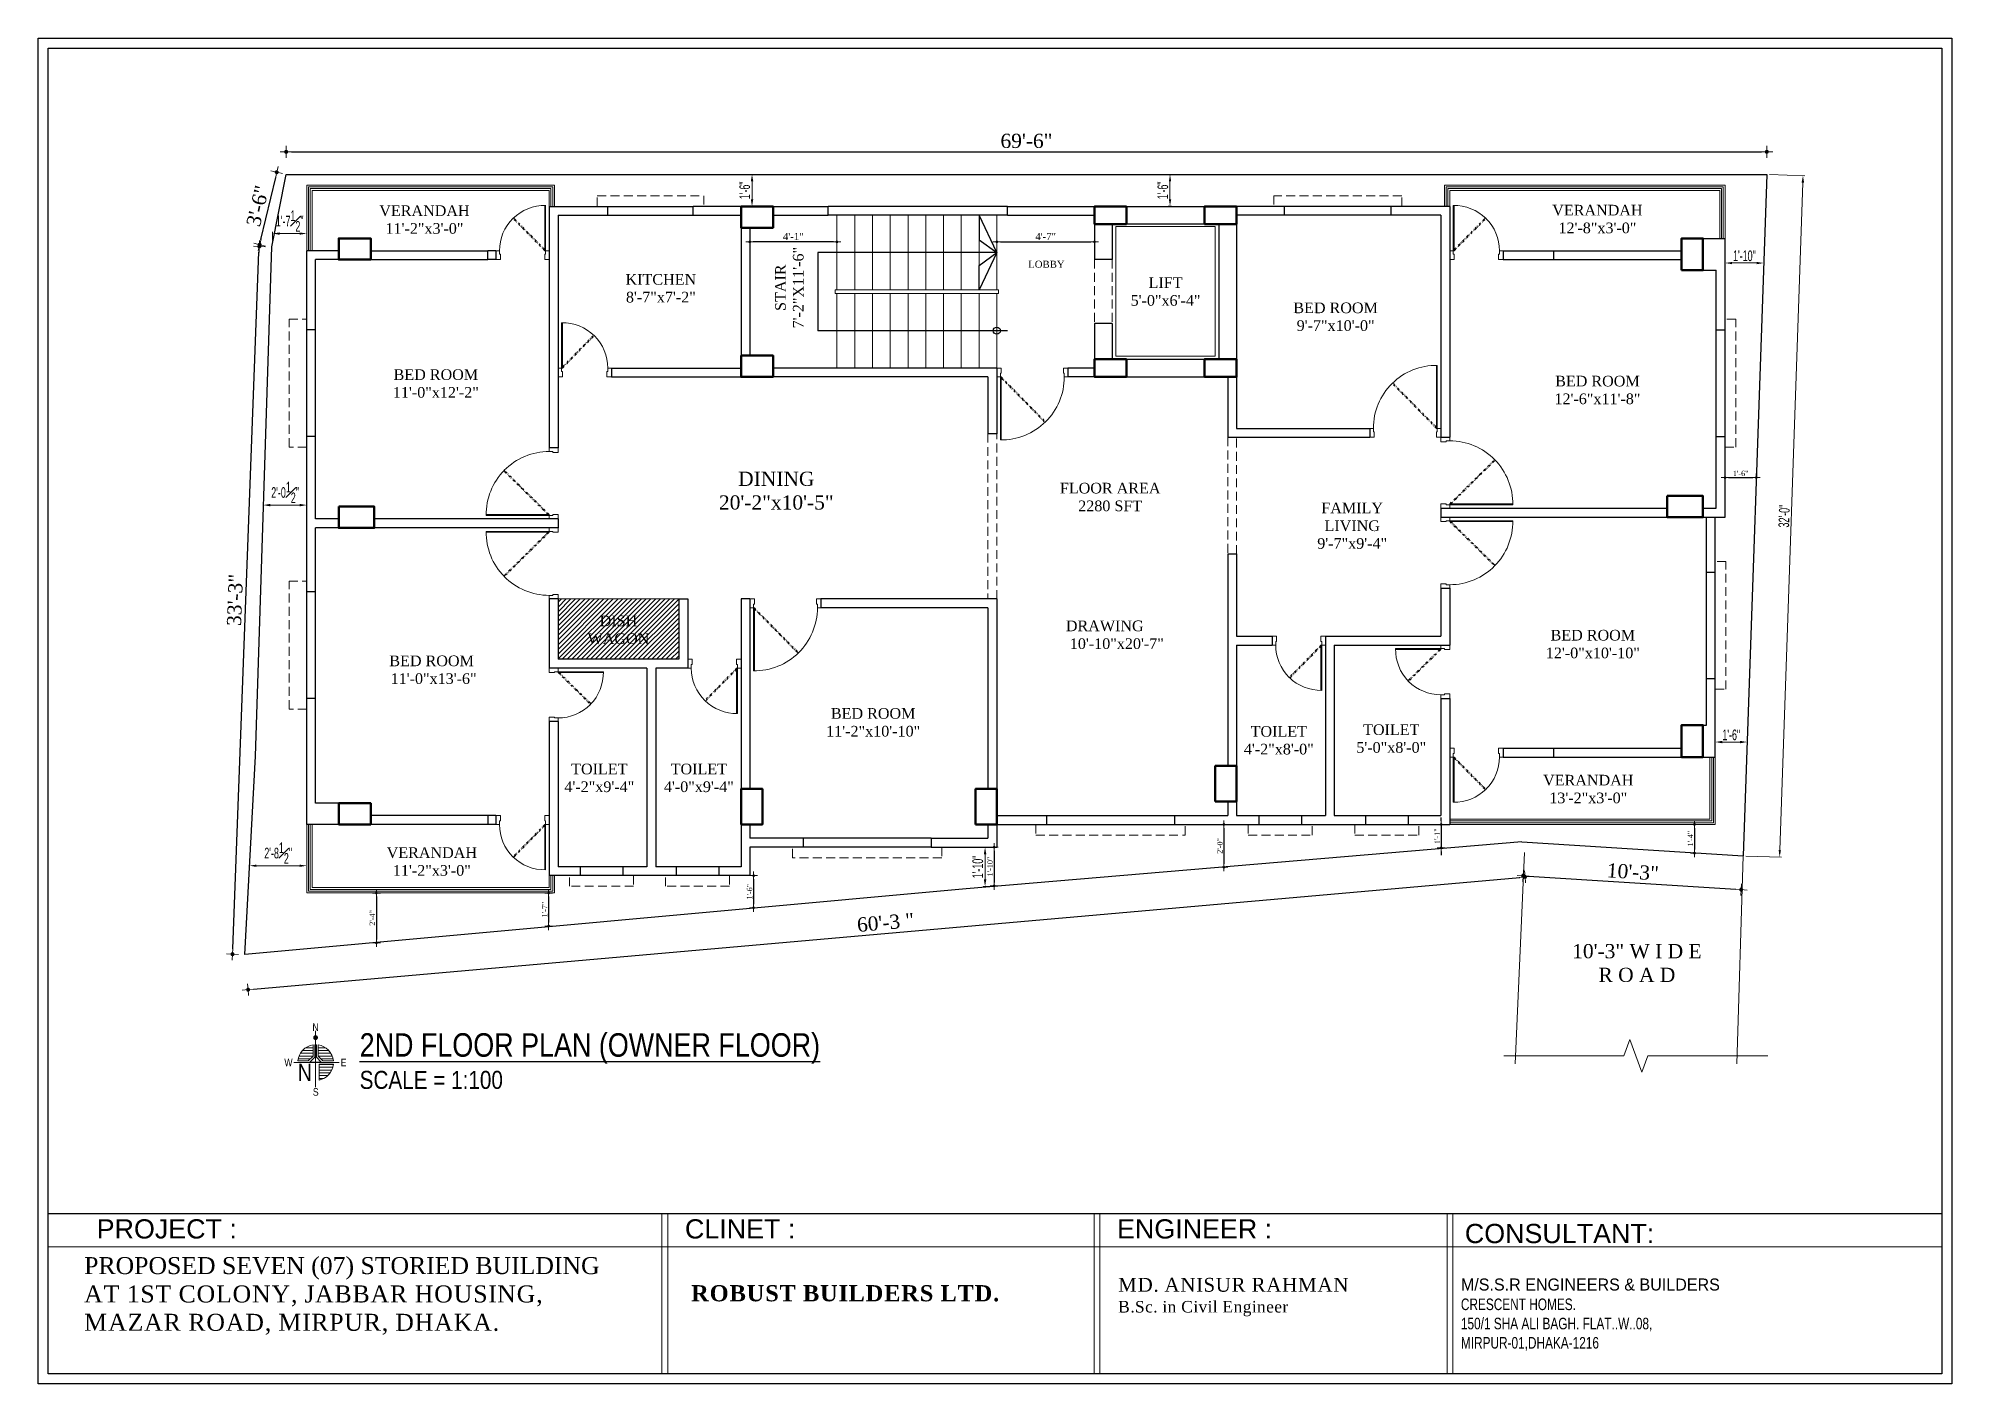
# Model space of a CAD drawing. Extents: x 52891 to 66536, y -48165 to -44533.
# Drawn here: x 56064 to 57141, y -45992 to -45235 of the extents above; entities that cross this region are included whole.
import ezdxf
from ezdxf.enums import TextEntityAlignment as Align

# ---------------------------------------------------------------- set-up
doc = ezdxf.new("R2010")
doc.units = 0
doc.header["$MEASUREMENT"] = 0
doc.header["$PDMODE"] = 3
doc.linetypes.add('DIVIDE2', pattern=[0.625, 0.25, -0.125, 0, -0.125, 0, -0.125])
doc.linetypes.add('HIDDEN2', pattern=[0.1875, 0.125, -0.0625])
doc.layers.get('0').update_dxf_attribs({"lineweight": 13})
doc.layers.get('DEFPOINTS').update_dxf_attribs({"lineweight": 13})
for name, color, linetype, lineweight in [('1-TEXT', 212, 'Continuous', 25), ('COLUMN-1', 1, 'Continuous', 50), ('DIM', 8, 'Continuous', 13), ('dim-8', 250, 'Continuous', 15), ('DOOR', 24, 'Continuous', 13), ('H', 252, 'Continuous', 15), ('hatch', 252, 'Continuous', 13), ('line', 7, 'Continuous', 15), ('NORTH_DER', 7, 'Continuous', 13), ('road', 1, 'Continuous', 18), ('STAIR', 8, 'Continuous', 13), ('TEXT', 7, 'Continuous', 13), ('VER RAIL', 32, 'Continuous', 15), ('VER.', 22, 'Continuous', 13), ('WALL', 7, 'Continuous', 30), ('windor', 4, 'Continuous', 25)]:
    doc.layers.add(name, color=color, linetype=linetype, lineweight=lineweight)
doc.layers.add('Layer1', color=174, linetype='Continuous')
doc.styles.add('Arial', font='arial.ttf')
doc.styles.add('NEW', font='swissck.ttf')
doc.styles.add('RS6', font='times.ttf')
doc.styles.get("Standard").update_dxf_attribs({"font": 'arial.ttf', "width": 0.6, "height": 6})
doc.styles.add('STYLE4', font='swissc.ttf')
doc.dimstyles.new('1-4', dxfattribs={"dimtxt": 6, "dimasz": 4, "dimexe": 1, "dimexo": 1.5, "dimgap": 1, "dimtad": 1, "dimdec": 1, "dimzin": 3, "dimdsep": 46, "dimlunit": 4, "dimtxsty": 'Standard', "dimcen": 0.09, "dimdle": 4, "dimclrd": 252, "dimclre": 252, "dimclrt": 7, "dimadec": 0, "dimazin": 0, "dimtfac": 1, "dimtdec": 1, "dimtofl": 0, "dimtmove": 1, "dimatfit": 3, "dimfxl": 2, "dimfrac": 1, "dimtolj": 1, "dimtzin": 0, "dimlwd": 9, "dimlwe": 9, "dimarcsym": 0})
doc.dimstyles.new('1_4', dxfattribs={"dimtxt": 3, "dimasz": 2, "dimexe": 0.18, "dimexo": 0.0625, "dimgap": 4, "dimtad": 0, "dimdec": 0, "dimzin": 3, "dimdsep": 46, "dimlunit": 4, "dimtxsty": 'RS6', "dimblk": 'D', "dimcen": 3, "dimse1": 1, "dimse2": 1, "dimclrt": 7, "dimadec": 0, "dimazin": 0, "dimtfac": 1, "dimtdec": 0, "dimtix": 1, "dimtmove": 1, "dimatfit": 3, "dimldrblk": 'OPEN30', "dimfxl": 0.18, "dimtvp": 0.75, "dimtolj": 1, "dimtzin": 0, "dimarcsym": 0})
doc.dimstyles.new('Colm dim', dxfattribs={"dimtxt": 4, "dimasz": 2, "dimexe": 3, "dimexo": 3, "dimgap": 0.125, "dimtad": 0, "dimdec": 0, "dimzin": 3, "dimdsep": 46, "dimlunit": 4, "dimtxsty": 'RS6', "dimblk": 'D', "dimcen": 3, "dimdle": 1, "dimse1": 1, "dimse2": 1, "dimclrt": 7, "dimadec": 0, "dimazin": 0, "dimtfac": 1, "dimtdec": 0, "dimtix": 1, "dimtmove": 0, "dimatfit": 3, "dimldrblk": 'OPEN90', "dimfxl": 6, "dimfxlon": 1, "dimtvp": 0.75, "dimtolj": 1, "dimtzin": 0, "dimarcsym": 0})

msp = doc.modelspace()

# ---------------------------------------------------------------- texts
at = {"layer": '1-TEXT', "style": 'NEW'}
for s, height, p in [('%%U2ND FLOOR PLAN (OWNER FLOOR)', 13.2237, (56244.69, -45808.15)), ('SCALE = 1:100   ', 10.1721, (56244.69, -45826.28))]:
    msp.add_text(s, height=height, dxfattribs=at).set_placement(p)
at = {"layer": 'NORTH_DER', "style": 'STYLE4'}
for s, height, p in [('N', 4.29, (56219.86, -45791.49)), ('W', 4.29, (56204.6, -45811.39)), ('N', 9.66, (56213.8, -45816.94)), ('E', 4.29, (56235.64, -45811.41)), ('S', 4.29, (56219.96, -45827.97))]:
    msp.add_text(s, height=height, dxfattribs=at).set_placement(p, align=Align.MIDDLE_CENTER)
at = {"layer": 'TEXT', "style": 'RS6'}
for s, insert, char_height, width, attachment_point in [('VERANDAH\\P11\'-2"x3\'-0"', (56281.17, -45344.94), 6, 49.8379, 8), ('VERANDAH\\P12\'-8"x3\'-0"', (56941.55, -45344.64), 6, 49.8379, 8), ('LOBBY', (56631.33, -45364.08), 4, 44.383, 8), ('KITCHEN 8\'-7"x7\'-2"', (56414.26, -45383.62), 6, 44.3441, 8), ('LIFT 5\'-0"x6\'-4"', (56698.41, -45377.42), 6, 44.3441, 5), ('BED ROOM 9\'-7"x10\'-0"', (56794.15, -45399.64), 6, 58.8086, 8), ('BED ROOM 11\'-0"x12\'-2"', (56287.59, -45437.23), 6, 58.8086, 8), ('BED ROOM 12\'-6"x11\'-8"', (56941.56, -45440.87), 6, 58.8086, 8), ('DINING 20\'-2"x10\'-5"', (56479.25, -45500.24), 8, 89.904, 8), ('{\\C1;FLOOR AREA \\P2280 SFT}', (56667.24, -45501.13), 6, 59.5505, 8), ('FAMILY LIVING 9\'-7"x9\'-4"', (56803.49, -45522.3), 6, 66.396, 8), ('DISH WAGON', (56390.38, -45575.93), 6, 40.4261, 8), ('DRAWING       10\'-10"x20\'-7"', (56670.98, -45578.69), 6, 82.2575, 8), ('BED ROOM 12\'-0"x10\'-10"', (56938.98, -45583.93), 6, 64.8442, 8), ('BED ROOM  11\'-0"x13\'-6"', (56286.32, -45598.38), 6, 64.8442, 8), ('BED ROOM 11\'-2"x10\'-10"', (56533.8, -45627.98), 6, 66.396, 8), ('TOILET 4\'-2"x8\'-0"', (56762.17, -45638.08), 6, 40.4261, 8), ('TOILET 5\'-0"x8\'-0"', (56825.48, -45637.12), 6, 40.4261, 8), ('TOILET 4\'-2"x9\'-4"', (56379.62, -45659.25), 6, 40.4261, 8), ('TOILET 4\'-0"x9\'-4"', (56435.65, -45659.25), 6, 40.4261, 8), ('VERANDAH\\P13\'-2"x3\'-0"', (56936.4, -45665.54), 6, 49.8379, 8), ('VERANDAH\\P11\'-2"x3\'-0"', (56285.33, -45706.35), 6, 49.8379, 8), ('10\'-3" W I D E\\PR O A D', (56963.79, -45766.18), 8, 71.0533, 8)]:
    msp.add_mtext(s, dxfattribs=dict(at, insert=insert, char_height=char_height, width=width, attachment_point=attachment_point))
at = {"layer": 'TEXT', "insert": (56494.69, -45375.2), "char_height": 6, "width": 44.383, "attachment_point": 8, "rotation": 90, "style": 'RS6'}
msp.add_mtext('STAIR\\P7\'-2"X11\'-6"', dxfattribs=at)

# ---------------------------------------------------------------- blocks, each defined once
blk = doc.blocks.new('d2')
at = {"layer": 'DOOR', "linetype": 'DIVIDE2', "ltscale": 5}
for p, q in [((5, 2.5), (30.3, 27.4)), ((5.7, 2.5), (30.6, 27.1))]:
    blk.add_line(p, q, dxfattribs=at)
at = {"layer": 'DOOR'}
for p, q in [((5, 2), (5, 2.5)), ((5, 2.5), (40.5, 2.5)), ((5, 2), (40.5, 2)), ((8.8, 2.5), (8.8, 2.4)), ((8.8, 2.4), (9, 2.4)), ((8.8, 2.1), (8.8, 2)), ((8.8, 2.1), (9, 2.1)), ((9, 2.4), (9, 2.1)), ((20.6, 2.5), (20.6, 2.4)), ((20.6, 2.4), (20.8, 2.4)), ((20.6, 2.1), (20.6, 2)), ((20.6, 2.1), (20.8, 2.1)), ((20.8, 2.4), (20.8, 2.1)), ((35.9, 2.5), (35.9, 2.4)), ((35.9, 2.4), (36.1, 2.4)), ((35.9, 2.1), (35.9, 2)), ((35.9, 2.1), (36.1, 2.1)), ((36.1, 2.4), (36.1, 2.1))]:
    blk.add_line(p, q, dxfattribs=at)
for points in [[(0, 37.5), (3, 37.5), (3, 38), (5, 38), (5, 40), (0, 40), (0, 37.5)], [(0, 2.5), (3, 2.5), (3, 2), (5, 2), (5, 0), (0, 0), (0, 2.5)]]:
    blk.add_lwpolyline(points, dxfattribs=at)
for start, end in [(44.5965, 90), (359.1859, 44.6172)]:
    blk.add_arc((5, 2.5), 35.5, start, end, dxfattribs=at)
blk = doc.blocks.new('d1')
at = {"layer": 'DOOR', "linetype": 'DIVIDE2', "ltscale": 5}
for p, q in [((5, 2.5), (23.2, 20.4)), ((5.7, 2.5), (23.5, 20))]:
    blk.add_line(p, q, dxfattribs=at)
at = {"layer": 'DOOR'}
for p, q in [((5, 2), (5, 2.5)), ((5, 2.5), (30.5, 2.5)), ((5, 2), (30.5, 2)), ((8, 2.5), (8, 2.4)), ((8, 2.4), (8.1, 2.4)), ((8, 2.1), (8, 2)), ((8, 2.1), (8.1, 2.1)), ((8.1, 2.4), (8.1, 2.1)), ((16.5, 2.5), (16.5, 2.4)), ((16.5, 2.4), (16.6, 2.4)), ((16.5, 2.1), (16.5, 2)), ((16.5, 2.1), (16.6, 2.1)), ((16.6, 2.4), (16.6, 2.1)), ((26.5, 2.5), (26.5, 2.4)), ((26.5, 2.4), (26.7, 2.4)), ((26.5, 2.1), (26.5, 2)), ((26.5, 2.1), (26.7, 2.1)), ((26.7, 2.4), (26.7, 2.1))]:
    blk.add_line(p, q, dxfattribs=at)
for points in [[(0, 27.5), (3, 27.5), (3, 28), (5, 28), (5, 30), (0, 30), (0, 27.5)], [(0, 2.5), (3, 2.5), (3, 2), (5, 2), (5, 0), (0, 0), (0, 2.5)]]:
    blk.add_lwpolyline(points, dxfattribs=at)
for start, end in [(44.5965, 90), (358.863, 44.6361)]:
    blk.add_arc((5, 2.5), 25.5, start, end, dxfattribs=at)
blk = doc.blocks.new('D')
at = {"layer": 'DIM'}
for q in [(-1.125, 0), (0, 1.125), (1.125, 0), (0, -1.125)]:
    blk.add_line((0, 0), q, dxfattribs=at)
at = {"layer": 'DIM', "color": 6, "const_width": 0.375}
blk.add_lwpolyline([(-0.1875, 0, 1), (0.1875, 0, 1)], format="xyb", close=True, dxfattribs=at)
blk = doc.blocks.new('*D1267')
at = {"layer": 'DEFPOINTS', "color": 0}
for p in [(56464.3, -45349.4), (56464.3, -45349.4), (56513.4, -45349.4)]:
    blk.add_point(p, dxfattribs=at)
at = {"layer": 'VER RAIL', "color": 0, "linetype": 'Continuous', "lineweight": -2}
blk.add_line((56511.4, -45349.4), (56466.3, -45349.4), dxfattribs=at)
at = {"layer": 'VER RAIL', "color": 0, "lineweight": -2, "xscale": 2, "yscale": 2, "zscale": 2, "rotation": 180}
blk.add_blockref('D', (56464.3, -45349.4), dxfattribs=at)
at = {"layer": 'VER RAIL', "color": 0, "lineweight": -2, "xscale": 2, "yscale": 2, "zscale": 2}
blk.add_blockref('D', (56513.4, -45349.4), dxfattribs=at)
at = {"layer": 'VER RAIL', "color": 7, "insert": (56488.8, -45346.4), "char_height": 4, "attachment_point": 5, "style": 'RS6'}
blk.add_mtext('\\A1;4\'-1"', dxfattribs=at)
blk = doc.blocks.new('_Open90')
at = {"layer": 'DIM', "color": 0, "lineweight": -2}
for p, q in [((0, 0), (-1, 0)), ((-0.5, 0.5), (0, 0)), ((0, 0), (-0.5, -0.5))]:
    blk.add_line(p, q, dxfattribs=at)
blk = doc.blocks.new('*D1268')
at = {"layer": 'DEFPOINTS', "color": 0}
for p in [(56603.4, -45349.4), (56658.4, -45349.4), (56658.4, -45349.4)]:
    blk.add_point(p, dxfattribs=at)
at = {"layer": 'VER RAIL', "color": 0, "linetype": 'Continuous', "lineweight": -2}
blk.add_line((56605.4, -45349.4), (56656.4, -45349.4), dxfattribs=at)
at = {"layer": 'VER RAIL', "color": 0, "lineweight": -2, "xscale": 2, "yscale": 2, "zscale": 2, "rotation": 180}
blk.add_blockref('D', (56603.4, -45349.4), dxfattribs=at)
at = {"layer": 'VER RAIL', "color": 0, "lineweight": -2, "xscale": 2, "yscale": 2, "zscale": 2}
blk.add_blockref('D', (56658.4, -45349.4), dxfattribs=at)
at = {"layer": 'VER RAIL', "color": 7, "insert": (56630.9, -45346.4), "char_height": 4, "attachment_point": 5, "style": 'RS6'}
blk.add_mtext('\\A1;4\'-7"', dxfattribs=at)
blk = doc.blocks.new('*D1287')
at = {"layer": 'DEFPOINTS', "color": 0}
for p in [(57036.9, -45298.7), (56203.3, -45311.4), (57036.9, -45311.4)]:
    blk.add_point(p, dxfattribs=at)
at = {"layer": 'dim-8', "color": 0, "lineweight": -2}
blk.add_line((56206.3, -45298.7), (57033.9, -45298.7), dxfattribs=at)
at = {"layer": 'dim-8', "color": 0, "lineweight": -2, "xscale": 3, "yscale": 3, "zscale": 3, "rotation": 180}
blk.add_blockref('D', (56203.3, -45298.7), dxfattribs=at)
at = {"layer": 'dim-8', "color": 0, "lineweight": -2, "xscale": 3, "yscale": 3, "zscale": 3}
blk.add_blockref('D', (57036.9, -45298.7), dxfattribs=at)
at = {"layer": 'dim-8', "color": 7, "insert": (56620.1, -45292.6), "char_height": 8, "attachment_point": 5, "style": 'RS6'}
blk.add_mtext('\\A1;69\'-6"', dxfattribs=at)
blk = doc.blocks.new('*D1288')
at = {"layer": 'DEFPOINTS', "color": 0}
for p in [(57036.9, -45311.4), (57057.3, -45312.1), (57023.7, -45695.1)]:
    blk.add_point(p, dxfattribs=at)
at = {"layer": 'line', "color": 252, "linetype": 'Continuous', "lineweight": 9}
for p, q in [((57038.4, -45311.5), (57058.3, -45312.2)), ((57044.2, -45691.8), (57057.2, -45316.1)), ((57025.2, -45695.2), (57045.1, -45695.9))]:
    blk.add_line(p, q, dxfattribs=at)
at = {"layer": 'line', "color": 252}
for points in [[(57056.5, -45316.1), (57057.9, -45316.1), (57057.3, -45312.1)], [(57043.6, -45691.8), (57044.9, -45691.9), (57044.1, -45695.8)]]:
    blk.add_solid(points, dxfattribs=at)
at = {"layer": 'line', "color": 7, "insert": (57046.7, -45503.8), "char_height": 6, "attachment_point": 5, "rotation": 88.0239}
blk.add_mtext('\\A1;32\'-0"', dxfattribs=at)
blk = doc.blocks.new('*D1289')
at = {"layer": 'DEFPOINTS', "color": 0}
for p in [(56188.2, -45352), (56195.2, -45352.3), (56180.1, -45750.7)]:
    blk.add_point(p, dxfattribs=at)
at = {"layer": 'dim-8', "color": 0, "lineweight": -2}
blk.add_line((56173.2, -45747.4), (56188, -45355), dxfattribs=at)
at = {"layer": 'dim-8', "color": 0, "lineweight": -2, "xscale": 3, "yscale": 3, "zscale": 3}
for p, rotation in [((56188.2, -45352), 87.8405305677438), ((56173.1, -45750.4), 267.8405305677438)]:
    blk.add_blockref('D', p, dxfattribs=dict(at, rotation=rotation))
at = {"layer": 'dim-8', "color": 7, "insert": (56174.5, -45551), "char_height": 8, "attachment_point": 5, "rotation": 87.8405, "style": 'RS6'}
blk.add_mtext('\\A1;33\'-3"', dxfattribs=at)
blk = doc.blocks.new('*D1290')
at = {"layer": 'DEFPOINTS', "color": 0}
for p in [(56198, -45310.2), (56203.3, -45311.4), (56193.7, -45352.2)]:
    blk.add_point(p, dxfattribs=at)
at = {"layer": 'dim-8', "color": 0, "lineweight": -2}
blk.add_line((56189.1, -45348.1), (56197.4, -45313.1), dxfattribs=at)
at = {"layer": 'dim-8', "color": 0, "lineweight": -2, "xscale": 3, "yscale": 3, "zscale": 3}
for p, rotation in [((56198, -45310.2), 76.7042481128369), ((56188.4, -45351), 256.7042481128369)]:
    blk.add_blockref('D', p, dxfattribs=dict(at, rotation=rotation))
at = {"layer": 'dim-8', "color": 7, "insert": (56187.3, -45329.2), "char_height": 8, "attachment_point": 5, "rotation": 76.7042, "style": 'RS6'}
blk.add_mtext('\\A1;3\'-6"', dxfattribs=at)
blk = doc.blocks.new('*D1291')
at = {"layer": 'DEFPOINTS', "color": 0}
for p in [(56899.1, -45687.2), (56900.8, -45706.9), (56180.1, -45750.7)]:
    blk.add_point(p, dxfattribs=at)
at = {"layer": 'dim-8', "color": 0, "lineweight": -2}
blk.add_line((56184.9, -45770.1), (56897.8, -45707.2), dxfattribs=at)
at = {"layer": 'dim-8', "color": 0, "lineweight": -2, "xscale": 3, "yscale": 3, "zscale": 3}
for p, rotation in [((56900.8, -45706.9), 5.042919805303145), ((56181.9, -45770.4), 185.0429198053031)]:
    blk.add_blockref('D', p, dxfattribs=dict(at, rotation=rotation))
at = {"layer": 'dim-8', "color": 7, "insert": (56540.8, -45732.6), "char_height": 8, "attachment_point": 5, "rotation": 5.0429, "style": 'RS6'}
blk.add_mtext('\\A1;60\'-3 "', dxfattribs=at)
blk = doc.blocks.new('*D1292')
at = {"layer": 'DEFPOINTS', "color": 0}
for p in [(56900.9, -45687.4), (57023.7, -45695.1), (57022.5, -45714.1)]:
    blk.add_point(p, dxfattribs=at)
at = {"layer": 'dim-8', "color": 0, "lineweight": -2}
blk.add_line((56902.7, -45706.5), (57019.5, -45713.9), dxfattribs=at)
at = {"layer": 'dim-8', "color": 0, "lineweight": -2, "xscale": 3, "yscale": 3, "zscale": 3}
for p, rotation in [((56899.7, -45706.3), 176.3767148728381), ((57022.5, -45714.1), 356.3767148728382)]:
    blk.add_blockref('D', p, dxfattribs=dict(at, rotation=rotation))
at = {"layer": 'dim-8', "color": 7, "insert": (56961.5, -45704.1), "char_height": 8, "attachment_point": 5, "rotation": 356.3767, "style": 'RS6'}
blk.add_mtext('\\A1;10\'-3"', dxfattribs=at)
blk = doc.blocks.new('*D1293')
at = {"layer": 'DEFPOINTS', "color": 0}
for p in [(57007.9, -45632.7), (57025.8, -45631), (57025.8, -45632.9)]:
    blk.add_point(p, dxfattribs=at)
at = {"layer": 'line', "color": 252, "linetype": 'Continuous', "lineweight": 9}
for p, q in [((57007.9, -45631.2), (57007.9, -45630)), ((57011.9, -45631), (57021.8, -45631)), ((57025.8, -45631.4), (57025.8, -45630))]:
    blk.add_line(p, q, dxfattribs=at)
at = {"layer": 'line', "color": 252}
for points in [[(57011.9, -45630.3), (57011.9, -45631.7), (57007.9, -45631)], [(57021.8, -45630.3), (57021.8, -45631.7), (57025.8, -45631)]]:
    blk.add_solid(points, dxfattribs=at)
at = {"layer": 'line', "color": 7, "insert": (57016.9, -45627), "char_height": 6, "attachment_point": 5}
blk.add_mtext('\\A1;1\'-6"', dxfattribs=at)
blk = doc.blocks.new('*D1294')
at = {"layer": 'DEFPOINTS', "color": 0}
for p in [(57013.4, -45360.8), (57035.2, -45361.3), (57035.2, -45361.3)]:
    blk.add_point(p, dxfattribs=at)
at = {"layer": 'line', "color": 252, "linetype": 'Continuous', "lineweight": 9}
for p, q in [((57013.4, -45362.3), (57013.4, -45362.3)), ((57017.4, -45361.3), (57031.2, -45361.3)), ((57035.2, -45359.8), (57035.2, -45360.3))]:
    blk.add_line(p, q, dxfattribs=at)
at = {"layer": 'line', "color": 252}
for points in [[(57017.4, -45360.7), (57017.4, -45362), (57013.4, -45361.3)], [(57031.2, -45360.7), (57031.2, -45362), (57035.2, -45361.3)]]:
    blk.add_solid(points, dxfattribs=at)
at = {"layer": 'line', "color": 7, "insert": (57024.3, -45357.3), "char_height": 6, "attachment_point": 5}
blk.add_mtext('\\A1;1\'-10"', dxfattribs=at)
blk = doc.blocks.new('*D1295')
at = {"layer": 'DEFPOINTS', "color": 0}
for p in [(56700.9, -45311.4), (56703.3, -45311.4), (56703.3, -45329.4)]:
    blk.add_point(p, dxfattribs=at)
at = {"layer": 'line', "color": 252, "linetype": 'Continuous', "lineweight": 9}
for p, q in [((56701.8, -45311.4), (56699.9, -45311.4)), ((56700.9, -45325.4), (56700.9, -45315.4)), ((56701.8, -45329.4), (56699.9, -45329.4))]:
    blk.add_line(p, q, dxfattribs=at)
at = {"layer": 'line', "color": 252}
for points in [[(56700.3, -45315.4), (56701.6, -45315.4), (56700.9, -45311.4)], [(56700.3, -45325.4), (56701.6, -45325.4), (56700.9, -45329.4)]]:
    blk.add_solid(points, dxfattribs=at)
at = {"layer": 'line', "color": 7, "insert": (56696.9, -45320.4), "char_height": 6, "attachment_point": 5, "rotation": 90}
blk.add_mtext('\\A1;1\'-6"', dxfattribs=at)
blk = doc.blocks.new('*D1296')
at = {"layer": 'DEFPOINTS', "color": 0}
for p in [(56190.4, -45497.6), (56190.4, -45501.9), (56214.9, -45502.7)]:
    blk.add_point(p, dxfattribs=at)
at = {"layer": 'line', "color": 252, "linetype": 'Continuous', "lineweight": 9}
for p, q in [((56190.4, -45500.4), (56190.4, -45496.6)), ((56210.9, -45497.6), (56194.4, -45497.6)), ((56214.9, -45501.2), (56214.9, -45496.6))]:
    blk.add_line(p, q, dxfattribs=at)
at = {"layer": 'line', "color": 252}
for points in [[(56194.4, -45496.9), (56194.4, -45498.3), (56190.4, -45497.6)], [(56210.9, -45496.9), (56210.9, -45498.3), (56214.9, -45497.6)]]:
    blk.add_solid(points, dxfattribs=at)
at = {"layer": 'line', "color": 7, "insert": (56202.7, -45490.5), "char_height": 6, "attachment_point": 5}
blk.add_mtext('\\A1;2\'-0{\\H1.000000x;\\S1#2;}"', dxfattribs=at)
blk = doc.blocks.new('*D1253')
at = {"layer": 'DEFPOINTS', "color": 0}
for p in [(57031, -45482.1), (57031, -45482.1), (57013.4, -45485)]:
    blk.add_point(p, dxfattribs=at)
at = {"layer": 'line', "color": 0, "lineweight": -2}
blk.add_line((57015.4, -45482.1), (57029, -45482.1), dxfattribs=at)
at = {"layer": 'line', "color": 0, "lineweight": -2, "xscale": 2, "yscale": 2, "zscale": 2, "rotation": 180}
blk.add_blockref('D', (57013.4, -45482.1), dxfattribs=at)
at = {"layer": 'line', "color": 0, "lineweight": -2, "xscale": 2, "yscale": 2, "zscale": 2}
blk.add_blockref('D', (57031, -45482.1), dxfattribs=at)
at = {"layer": 'line', "color": 7, "insert": (57022.2, -45479.8), "char_height": 3, "attachment_point": 5, "style": 'RS6'}
blk.add_mtext('\\A1;1\'-6"', dxfattribs=at)
blk = doc.blocks.new('_Open30')
at = {"color": 0, "linetype": 'ByBlock', "lineweight": -2}
for p, q in [((-1, 0.27), (0, 0)), ((0, 0), (-1, -0.27)), ((0, 0), (-1, 0))]:
    blk.add_line(p, q, dxfattribs=at)
blk = doc.blocks.new('*D1254')
at = {"layer": 'DEFPOINTS', "color": 0}
for p in [(56465.6, -45311.4), (56467.9, -45311.4), (56467.9, -45329.4)]:
    blk.add_point(p, dxfattribs=at)
at = {"layer": 'line', "color": 252, "linetype": 'Continuous', "lineweight": 9}
for p, q in [((56466.4, -45311.4), (56464.6, -45311.4)), ((56465.6, -45325.4), (56465.6, -45315.4)), ((56466.4, -45329.4), (56464.6, -45329.4))]:
    blk.add_line(p, q, dxfattribs=at)
at = {"layer": 'line', "color": 252}
for points in [[(56464.9, -45315.4), (56466.3, -45315.4), (56465.6, -45311.4)], [(56464.9, -45325.4), (56466.3, -45325.4), (56465.6, -45329.4)]]:
    blk.add_solid(points, dxfattribs=at)
at = {"layer": 'line', "color": 7, "insert": (56461.5, -45320.4), "char_height": 6, "attachment_point": 5, "rotation": 90}
blk.add_mtext('\\A1;1\'-6"', dxfattribs=at)
blk = doc.blocks.new('*D1255')
at = {"layer": 'DEFPOINTS', "color": 0}
for p in [(56182.6, -45700.6), (56182.6, -45704.5), (56214.9, -45705.7)]:
    blk.add_point(p, dxfattribs=at)
at = {"layer": 'line', "color": 252, "linetype": 'Continuous', "lineweight": 9}
for p, q in [((56182.6, -45703), (56182.6, -45699.6)), ((56210.9, -45700.6), (56186.6, -45700.6)), ((56214.9, -45704.2), (56214.9, -45699.6))]:
    blk.add_line(p, q, dxfattribs=at)
at = {"layer": 'line', "color": 252}
for points in [[(56186.6, -45700), (56186.6, -45701.3), (56182.6, -45700.6)], [(56210.9, -45700), (56210.9, -45701.3), (56214.9, -45700.6)]]:
    blk.add_solid(points, dxfattribs=at)
at = {"layer": 'line', "color": 7, "insert": (56198.8, -45693.5), "char_height": 6, "attachment_point": 5}
blk.add_mtext('\\A1;2\'-8{\\H1.000000x;\\S1#2;}"', dxfattribs=at)
blk = doc.blocks.new('*D1256')
at = {"layer": 'DEFPOINTS', "color": 0}
for p in [(56195.6, -45344.7), (56195.6, -45350.1), (56214.9, -45349.8)]:
    blk.add_point(p, dxfattribs=at)
at = {"layer": 'line', "color": 252, "linetype": 'Continuous', "lineweight": 9}
for p, q in [((56195.6, -45348.6), (56195.6, -45343.7)), ((56210.9, -45344.7), (56199.6, -45344.7)), ((56214.9, -45348.3), (56214.9, -45343.7))]:
    blk.add_line(p, q, dxfattribs=at)
at = {"layer": 'line', "color": 252}
for points in [[(56199.6, -45344.1), (56199.6, -45345.4), (56195.6, -45344.7)], [(56210.9, -45344.1), (56210.9, -45345.4), (56214.9, -45344.7)]]:
    blk.add_solid(points, dxfattribs=at)
at = {"layer": 'line', "color": 7, "insert": (56205.3, -45337.7), "char_height": 6, "attachment_point": 5}
blk.add_mtext('\\A1;1\'-7{\\H1.000000x;\\S1#2;}"', dxfattribs=at)
blk = doc.blocks.new('*D1257')
at = {"layer": 'DEFPOINTS', "color": 0}
for p in [(56255.7, -45716), (56252.8, -45744.1), (56254.1, -45744.1)]:
    blk.add_point(p, dxfattribs=at)
at = {"layer": 'line', "color": 0, "lineweight": -2}
blk.add_line((56254.1, -45718), (56254.1, -45742.1), dxfattribs=at)
at = {"layer": 'line', "color": 0, "lineweight": -2, "xscale": 2, "yscale": 2, "zscale": 2}
for p, rotation in [((56254.1, -45716), 90), ((56254.1, -45744.1), 270)]:
    blk.add_blockref('D', p, dxfattribs=dict(at, rotation=rotation))
at = {"layer": 'line', "color": 7, "insert": (56251.8, -45730), "char_height": 3, "attachment_point": 5, "rotation": 90, "style": 'RS6'}
blk.add_mtext('\\A1;2\'-4"', dxfattribs=at)
blk = doc.blocks.new('*D1258')
at = {"layer": 'DEFPOINTS', "color": 0}
for p in [(56455, -45706.2), (56466.5, -45724.3), (56469.2, -45724.3)]:
    blk.add_point(p, dxfattribs=at)
at = {"layer": 'line', "color": 0, "lineweight": -2}
blk.add_line((56466.5, -45708.2), (56466.5, -45722.3), dxfattribs=at)
at = {"layer": 'line', "color": 0, "lineweight": -2, "xscale": 2, "yscale": 2, "zscale": 2}
for p, rotation in [((56466.5, -45706.2), 90), ((56466.5, -45724.3), 270)]:
    blk.add_blockref('D', p, dxfattribs=dict(at, rotation=rotation))
at = {"layer": 'line', "color": 7, "insert": (56464.2, -45715.3), "char_height": 3, "attachment_point": 5, "rotation": 90, "style": 'RS6'}
blk.add_mtext('\\A1;1\'-6"', dxfattribs=at)
blk = doc.blocks.new('*D1259')
at = {"layer": 'DEFPOINTS', "color": 0}
for p in [(56603.4, -45690.2), (56601.9, -45712), (56605.3, -45712)]:
    blk.add_point(p, dxfattribs=at)
at = {"layer": 'line', "color": 0, "lineweight": -2}
blk.add_line((56601.9, -45692.2), (56601.9, -45710), dxfattribs=at)
at = {"layer": 'line', "color": 0, "lineweight": -2, "xscale": 2, "yscale": 2, "zscale": 2}
for p, rotation in [((56601.9, -45690.2), 90), ((56601.9, -45712), 270)]:
    blk.add_blockref('D', p, dxfattribs=dict(at, rotation=rotation))
at = {"layer": 'line', "color": 7, "insert": (56599.6, -45701.1), "char_height": 3, "attachment_point": 5, "rotation": 90, "style": 'RS6'}
blk.add_mtext('\\A1;1\'-10"', dxfattribs=at)
blk = doc.blocks.new('*D1260')
at = {"layer": 'DEFPOINTS', "color": 0}
for p in [(56731.3, -45677.4), (56730.1, -45701.5), (56731.3, -45701.5)]:
    blk.add_point(p, dxfattribs=at)
at = {"layer": 'line', "color": 0, "lineweight": -2}
blk.add_line((56731.3, -45679.4), (56731.3, -45699.5), dxfattribs=at)
at = {"layer": 'line', "color": 0, "lineweight": -2, "xscale": 2, "yscale": 2, "zscale": 2}
for p, rotation in [((56731.3, -45677.4), 90), ((56731.3, -45701.5), 270)]:
    blk.add_blockref('D', p, dxfattribs=dict(at, rotation=rotation))
at = {"layer": 'line', "color": 7, "insert": (56729, -45689.5), "char_height": 3, "attachment_point": 5, "rotation": 90, "style": 'RS6'}
blk.add_mtext('\\A1;2\'-0"', dxfattribs=at)
blk = doc.blocks.new('*D1261')
at = {"layer": 'DEFPOINTS', "color": 0}
for p in [(56858.4, -45677.4), (56853.6, -45690.6), (56859.5, -45690.6)]:
    blk.add_point(p, dxfattribs=at)
at = {"layer": 'line', "color": 0, "lineweight": -2}
for p, q in [((56853.6, -45675.4), (56853.6, -45673.4)), ((56853.6, -45677.4), (56853.6, -45690.6)), ((56853.6, -45692.6), (56853.6, -45694.6))]:
    blk.add_line(p, q, dxfattribs=at)
at = {"layer": 'line', "color": 0, "lineweight": -2, "xscale": 2, "yscale": 2, "zscale": 2}
for p, rotation in [((56853.6, -45677.4), 270), ((56853.6, -45690.6), 90)]:
    blk.add_blockref('D', p, dxfattribs=dict(at, rotation=rotation))
at = {"layer": 'line', "color": 7, "insert": (56851.3, -45684), "char_height": 3, "attachment_point": 5, "rotation": 90, "style": 'RS6'}
blk.add_mtext('\\A1;1\'-1"', dxfattribs=at)
blk = doc.blocks.new('*D1262')
at = {"layer": 'DEFPOINTS', "color": 0}
for p in [(56998.3, -45677.4), (56996.2, -45693.5), (56997.3, -45693.5)]:
    blk.add_point(p, dxfattribs=at)
at = {"layer": 'line', "color": 0, "lineweight": -2}
blk.add_line((56996.2, -45679.4), (56996.2, -45691.5), dxfattribs=at)
at = {"layer": 'line', "color": 0, "lineweight": -2, "xscale": 2, "yscale": 2, "zscale": 2}
for p, rotation in [((56996.2, -45677.4), 90), ((56996.2, -45693.5), 270)]:
    blk.add_blockref('D', p, dxfattribs=dict(at, rotation=rotation))
at = {"layer": 'line', "color": 7, "insert": (56993.9, -45685.4), "char_height": 3, "attachment_point": 5, "rotation": 90, "style": 'RS6'}
blk.add_mtext('\\A1;1\'-4"', dxfattribs=at)
blk = doc.blocks.new('*D1314')
at = {"layer": 'DEFPOINTS', "color": 0}
for p in [(56598.9, -45690.2), (56596.8, -45712.3), (56601.9, -45712.3)]:
    blk.add_point(p, dxfattribs=at)
at = {"layer": 'line', "color": 252, "linetype": 'Continuous', "lineweight": 9}
for p, q in [((56597.4, -45690.2), (56595.8, -45690.2)), ((56596.8, -45694.2), (56596.8, -45708.3)), ((56600.4, -45712.3), (56595.8, -45712.3))]:
    blk.add_line(p, q, dxfattribs=at)
at = {"layer": 'line', "color": 252}
for points in [[(56596.1, -45694.2), (56597.5, -45694.2), (56596.8, -45690.2)], [(56596.1, -45708.3), (56597.5, -45708.3), (56596.8, -45712.3)]]:
    blk.add_solid(points, dxfattribs=at)
at = {"layer": 'line', "color": 7, "insert": (56592.7, -45701.3), "char_height": 6, "attachment_point": 5, "rotation": 90}
blk.add_mtext('\\A1;1\'-10"', dxfattribs=at)
blk = doc.blocks.new('*D1315')
at = {"layer": 'DEFPOINTS', "color": 0}
for p in [(56354.4, -45716), (56351.1, -45734.6), (56356.1, -45734.6)]:
    blk.add_point(p, dxfattribs=at)
at = {"layer": 'line', "color": 0, "lineweight": -2}
blk.add_line((56351.1, -45718), (56351.1, -45732.6), dxfattribs=at)
at = {"layer": 'line', "color": 0, "lineweight": -2, "xscale": 2, "yscale": 2, "zscale": 2}
for p, rotation in [((56351.1, -45716), 90), ((56351.1, -45734.6), 270)]:
    blk.add_blockref('D', p, dxfattribs=dict(at, rotation=rotation))
at = {"layer": 'line', "color": 7, "insert": (56348.8, -45725.3), "char_height": 3, "attachment_point": 5, "rotation": 90, "style": 'RS6'}
blk.add_mtext('\\A1;1\'-7"', dxfattribs=at)
blk = doc.blocks.new('L')
at = {"layer": 'Layer1', "color": 0}
blk.add_line((0, 65.62), (-777.86, 65.62), dxfattribs=at)
at = {"layer": 'Layer1', "color": 4}
blk.add_lwpolyline([(-781.98, 548.61), (4.12, 548.61), (4.12, -4.12), (-781.98, -4.12)], close=True, dxfattribs=at)
at = {"layer": 'Layer1', "color": 1}
blk.add_lwpolyline([(-777.86, 544.49), (0, 544.49), (0, 0), (-777.86, 0)], close=True, dxfattribs=at)
at = {"layer": 'TEXT', "color": 0}
for p, q in [((0, 65.62), (-777.86, 65.62)), ((-525.74, 0.31), (-525.74, 65.62)), ((-523.37, 0.31), (-523.37, 65.62)), ((-348.23, 0.31), (-348.23, 65.62)), ((-345.86, 0.31), (-345.86, 65.62)), ((-203.16, 0.31), (-203.16, 65.62)), ((-200.79, 0.31), (-200.79, 65.62)), ((-777.86, 52.07), (0, 52.07))]:
    blk.add_line(p, q, dxfattribs=at)
at = {"layer": 'TEXT', "color": 4, "lineweight": 13, "char_height": 7.894, "attachment_point": 1, "style": 'Arial'}
for s, insert in [('PROJECT :', (-757.98, 63.44)), ('CLINET :', (-516.31, 63.44)), ('ENGINEER :', (-338.79, 63.44))]:
    blk.add_mtext(s, dxfattribs=dict(at, insert=insert))
at = {"layer": 'TEXT', "color": 4, "lineweight": 13, "insert": (-195.89, 61.54), "char_height": 7.8937, "attachment_point": 1, "line_spacing_factor": 1.5, "style": 'Arial'}
blk.add_mtext('CONSULTANT:', dxfattribs=at)
at = {"layer": 'TEXT', "color": 3, "lineweight": 13, "attachment_point": 1, "style": 'Arial'}
for s, insert, char_height, width in [('{\\fTimes New Roman|b0|i0|c0|p18;\\T1.05;MD. ANISUR RAHMAN\\P\\H0.8344x;B.Sc. in Civil Engineer}', (-338.33, 39.36), 5.6834, 108.3857), ('\\pt139.4;{\\fTimes New Roman|b1|i0|c0|p18;\\T1.05;\\C5;ROBUST BUILDERS LTD.}', (-513.76, 36.38), 6.64, 133.2452)]:
    blk.add_mtext(s, dxfattribs=dict(at, insert=insert, char_height=char_height, width=width))
at = {"layer": 'TEXT', "color": 4, "insert": (-197.52, 39.11), "char_height": 4.89284, "attachment_point": 1, "style": 'Arial'}
blk.add_mtext('\\pt1.131;{\\fBankGothic Lt BT|b0|i0|c0|p34;\\H1.009x;\\C96;M/S.S.R ENGINEERS & BUILDERS\\fSwis721 LtCn BT|b0|i0|c0|p34;\\H0.6676x;\\C1;\\P\\H1.439x;\\C5;CRESCENT HOMES.\\P150/1 SHA ALI BAGH. FLAT..W..08,\\PMIRPUR-01,DHAKA-1216}', dxfattribs=at)
at = {"layer": 'WALL', "color": 4, "linetype": 'ByBlock', "lineweight": 25, "insert": (-763.12, 47.91), "char_height": 6.9904, "width": 217.6986, "attachment_point": 1}
blk.add_mtext('{\\fTimes New Roman|b0|i0|c0|p18;\\W1;\\C144;PROPOSED SEVEN (07) STORIED BUILDING\\P\\T1.05;AT 1ST COLONY, JABBAR HOUSING, MAZAR ROAD, MIRPUR, DHAKA.}', dxfattribs=at)

# ---------------------------------------------------------------- dimensions: what is measured, and where the dimension line sits
at = {"layer": 'dim-8'}
dim = msp.add_linear_dim(base=(57036.91, -45298.73), p1=(56203.3, -45311.42), p2=(57036.91, -45311.42), dimstyle='Colm dim', override={"dimtxt": 8, "dimasz": 3, "dimtmove": 1, "dimfxl": 3, "dimarcsym": 1}, dxfattribs=at)
dim.commit()
dim.dimension.update_dxf_attribs({"geometry": '*D1287', "text_midpoint": (56620.11, -45292.61)})
for p1, p2, distance, picture, middle in [((56193.66, -45352.24), (56203.3, -45311.42), 5.4, '*D1290', (56187.28, -45329.18)), ((56180.13, -45750.69), (56195.16, -45352.29), 7.01, '*D1289', (56174.54, -45551)), ((56900.94, -45687.37), (57023.67, -45695.14), -18.97, '*D1292', (56961.49, -45704.09))]:
    dim = msp.add_aligned_dim(p1=p1, p2=p2, distance=distance, dimstyle='Colm dim', override={"dimtxt": 8, "dimasz": 3, "dimtmove": 1, "dimfxl": 3, "dimarcsym": 1}, dxfattribs=at)
    dim.commit()
    dim.dimension.update_dxf_attribs({"geometry": picture, "text_midpoint": middle})
dim = msp.add_aligned_dim(p1=(56180.13, -45750.69), p2=(56899.05, -45687.25), distance=-19.75, text='60\'-3 "', dimstyle='Colm dim', override={"dimtxt": 8, "dimasz": 3, "dimtmove": 1, "dimfxl": 3, "dimarcsym": 1}, dxfattribs=at)
dim.commit()
dim.dimension.update_dxf_attribs({"geometry": '*D1291', "text_midpoint": (56540.79, -45732.56)})
at = {"layer": 'line'}
for base, p1, p2, dimstyle, picture, middle in [((56465.6, -45311.42), (56467.94, -45329.42), (56467.94, -45311.42), '1-4', '*D1254', (56461.54, -45320.42)), ((56700.94, -45311.42), (56703.27, -45329.42), (56703.27, -45311.42), '1-4', '*D1295', (56696.87, -45320.42)), ((56731.29, -45701.5), (56731.29, -45677.42), (56730.06, -45701.5), '1_4', '*D1260', (56729, -45689.46)), ((56853.56, -45690.58), (56858.41, -45677.42), (56859.52, -45690.58), '1_4', '*D1261', (56851.31, -45684)), ((56996.17, -45693.47), (56998.3, -45677.42), (56997.28, -45693.47), '1_4', '*D1262', (56993.92, -45685.44)), ((56596.8, -45712.32), (56598.91, -45690.2), (56601.85, -45712.32), '1-4', '*D1314', (56592.73, -45701.26)), ((56601.91, -45712.03), (56603.41, -45690.2), (56605.25, -45712.03), '1_4', '*D1259', (56599.62, -45701.12)), ((56466.52, -45724.32), (56454.99, -45706.2), (56469.23, -45724.32), '1_4', '*D1258', (56464.23, -45715.26)), ((56254.07, -45744.06), (56255.69, -45715.95), (56252.81, -45744.06), '1_4', '*D1257', (56251.82, -45730)), ((56351.13, -45734.63), (56354.41, -45715.95), (56356.11, -45734.63), '1_4', '*D1315', (56348.83, -45725.29))]:
    dim = msp.add_linear_dim(base=base, p1=p1, p2=p2, angle=90, dimstyle=dimstyle, dxfattribs=at)
    dim.commit()
    dim.dimension.update_dxf_attribs({"geometry": picture, "text_midpoint": middle})
dim = msp.add_aligned_dim(p1=(57023.67, -45695.14), p2=(57036.91, -45311.42), distance=-20.45, dimstyle='1-4', dxfattribs=at)
dim.commit()
dim.dimension.update_dxf_attribs({"geometry": '*D1288', "text_midpoint": (57046.67, -45503.84)})
for base, p1, p2, picture, middle in [((56195.6, -45344.73), (56214.91, -45349.8), (56195.6, -45350.06), '*D1256', (56205.25, -45337.7)), ((57035.19, -45361.34), (57013.41, -45360.78), (57035.19, -45361.34), '*D1294', (57024.3, -45357.28)), ((56190.43, -45497.59), (56214.91, -45502.67), (56190.43, -45501.9), '*D1296', (56202.67, -45490.52)), ((57025.81, -45631.02), (57007.91, -45632.69), (57025.81, -45632.93), '*D1293', (57016.86, -45626.95)), ((56182.6, -45700.62), (56214.91, -45705.7), (56182.6, -45704.51), '*D1255', (56198.75, -45693.55))]:
    dim = msp.add_linear_dim(base=base, p1=p1, p2=p2, dimstyle='1-4', dxfattribs=at)
    dim.commit()
    dim.dimension.update_dxf_attribs({"geometry": picture, "text_midpoint": middle})
dim = msp.add_linear_dim(base=(57031.02, -45482.06), p1=(57013.41, -45485.02), p2=(57031.02, -45482.06), dimstyle='1_4', override={"dimtxsty": 'RS6'}, dxfattribs=at)
dim.commit()
dim.dimension.update_dxf_attribs({"geometry": '*D1253', "text_midpoint": (57022.21, -45479.77)})
at = {"layer": 'VER RAIL'}
for base, p1, p2, picture, middle in [((56464.28, -45349.42), (56513.41, -45349.42), (56464.28, -45349.42), '*D1267', (56488.85, -45346.42)), ((56658.41, -45349.42), (56603.41, -45349.42), (56658.41, -45349.42), '*D1268', (56630.91, -45346.36))]:
    dim = msp.add_linear_dim(base=base, p1=p1, p2=p2, dimstyle='Colm dim', override={"dimfxl": 2, "dimarcsym": 1}, dxfattribs=at)
    dim.commit()
    dim.dimension.update_dxf_attribs({"geometry": picture, "text_midpoint": middle})

# ---------------------------------------------------------------- hatches: boundary and pattern name
at = {"layer": 'NORTH_DER'}
h = msp.add_hatch(dxfattribs=at)
h.set_pattern_fill('_USER', color=256, scale=1.571076, angle=1800, style=0, pattern_type=0)
h.set_pattern_definition([(360, (53603.7253, -46706.459), (1e-13, 1.5710756), [])])
h.paths.add_polyline_path([(56218.48, -45801.51, 0.3473795), (56209.86, -45810.52), (56215.79, -45810.52), (56218.48, -45807.83)])
h.paths.add_polyline_path([(56223.95, -45810.52), (56229.88, -45810.52, 0.3473795), (56221.26, -45801.51), (56221.26, -45807.83)])
h.paths.add_polyline_path([(56221.92, -45812.42), (56221.92, -45821.31, 0.328937), (56229.88, -45812.42)])
at = {"layer": 'VER RAIL'}
h = msp.add_hatch(dxfattribs=at)
h.set_pattern_fill('ANSI31', color=256, scale=15, style=0)
h.set_pattern_definition([(45, (0, -6038.3175), (-1.325825215, 1.325825215), [])])
h.paths.add_polyline_path([(56356.41, -45550.42), (56356.41, -45584.42), (56424.41, -45584.42), (56424.41, -45550.42)])
h.paths.add_polyline_path([(56372.08, -45558.29), (56408.68, -45558.29), (56408.68, -45577.43), (56372.08, -45577.43)], flags=24)

# ---------------------------------------------------------------- linework, layer by layer
at = {"layer": 'COLUMN-1'}
for points in [[(56459.41, -45329.42), (56459.41, -45341.42), (56477.41, -45341.42), (56477.41, -45329.42)], [(56676.41, -45329.42), (56658.41, -45329.42), (56658.41, -45329.42), (56658.41, -45329.42), (56658.41, -45339.42), (56676.41, -45339.42)], [(56738.41, -45329.42), (56720.41, -45329.42), (56720.41, -45329.42), (56720.41, -45329.42), (56720.41, -45339.42), (56738.41, -45339.42)], [(56250.91, -45359.42), (56250.91, -45347.42), (56232.91, -45347.42), (56232.91, -45359.42)], [(56988.91, -45365.42), (57000.91, -45365.42), (57000.91, -45347.42), (56988.91, -45347.42)], [(56459.41, -45413.42), (56459.41, -45425.42), (56477.41, -45425.42), (56477.41, -45413.42)], [(56676.41, -45415.42), (56658.41, -45415.42), (56658.41, -45415.42), (56658.41, -45415.42), (56658.41, -45425.42), (56676.41, -45425.42)], [(56738.41, -45415.42), (56720.41, -45415.42), (56720.41, -45415.42), (56720.41, -45415.42), (56720.41, -45425.42), (56738.41, -45425.42)], [(56980.91, -45492.42), (56980.91, -45504.42), (57000.91, -45504.42), (57000.91, -45492.42)], [(56232.91, -45498.42), (56232.91, -45510.42), (56252.91, -45510.42), (56252.91, -45498.42)], [(56988.91, -45639.42), (57000.91, -45639.42), (57000.91, -45621.42), (56988.91, -45621.42)], [(56726.41, -45664.42), (56738.41, -45664.42), (56738.41, -45644.42), (56726.41, -45644.42)], [(56250.91, -45677.42), (56250.91, -45665.42), (56232.91, -45665.42), (56232.91, -45677.42)], [(56459.41, -45677.42), (56471.41, -45677.42), (56471.41, -45657.42), (56459.41, -45657.42)], [(56591.41, -45677.42), (56603.41, -45677.42), (56603.41, -45657.42), (56591.41, -45657.42)]]:
    msp.add_lwpolyline(points, close=True, dxfattribs=at)
at = {"layer": 'H'}
msp.add_lwpolyline([(56670.41, -45340.79), (56726.41, -45340.79), (56726.41, -45413.79), (56670.41, -45413.79)], close=True, dxfattribs=at)
at = {"layer": 'hatch', "linetype": 'HIDDEN2', "ltscale": 40}
for p, q in [((56658.41, -45359.42), (56658.41, -45395.42)), ((56668.41, -45359.42), (56668.41, -45395.42)), ((56598.41, -45457.42), (56598.41, -45550.42)), ((56603.41, -45550.42), (56603.41, -45456.34)), ((56733.41, -45459.42), (56733.41, -45525.09)), ((56738.41, -45525.09), (56738.41, -45459.42))]:
    msp.add_line(p, q, dxfattribs=at)
for points in [[(56378.41, -45329.42), (56378.41, -45323.42), (56438.41, -45323.42), (56438.41, -45329.42)], [(56831.41, -45329.42), (56831.41, -45323.42), (56759.41, -45323.42), (56759.41, -45329.42)], [(56214.91, -45464.92), (56204.91, -45464.92), (56204.91, -45392.92), (56214.91, -45392.92)], [(57013.41, -45464.92), (57019.41, -45464.92), (57019.41, -45392.92), (57013.41, -45392.92)], [(57007.91, -45601.27), (57013.91, -45601.27), (57013.91, -45529.27), (57007.91, -45529.27)], [(56214.91, -45612.42), (56204.91, -45612.42), (56204.91, -45540.42), (56214.91, -45540.42)], [(56625.41, -45677.42), (56625.41, -45683.42), (56709.41, -45683.42), (56709.41, -45677.42)], [(56744.91, -45677.42), (56744.91, -45683.42), (56780.91, -45683.42), (56780.91, -45677.42)], [(56805, -45677.42), (56805, -45683.42), (56841, -45683.42), (56841, -45677.42)], [(56572.41, -45690.2), (56572.41, -45696.2), (56488.41, -45696.2), (56488.41, -45690.2)], [(56398.91, -45706.2), (56398.91, -45712.2), (56362.91, -45712.2), (56362.91, -45706.2)], [(56452.91, -45706.2), (56452.91, -45712.2), (56416.91, -45712.2), (56416.91, -45706.2)]]:
    msp.add_lwpolyline(points, dxfattribs=at)
at = {"layer": 'NORTH_DER', "color": 1}
for p, q in [((56219.39, -45808.47), (56216.7, -45811.16)), ((56223.04, -45811.16), (56216.7, -45811.16)), ((56220.36, -45808.47), (56223.04, -45811.16))]:
    msp.add_line(p, q, dxfattribs=at)
at = {"layer": 'NORTH_DER'}
for points in [[(56219.87, -45793.53), (56219.87, -45825.33)], [(56207.72, -45811.47), (56233.06, -45811.47)], [(56214.84, -45811.47), (56209.81, -45811.47)], [(56221.92, -45811.47), (56224.9, -45811.47)]]:
    msp.add_lwpolyline(points, dxfattribs=at)
for points in [[(56218.48, -45807.83), (56215.79, -45810.52), (56209.86, -45810.52), (56209.86, -45810.52, -0.3473795), (56218.48, -45801.51), (56218.48, -45801.51)], [(56221.26, -45801.51), (56221.26, -45801.51), (56221.26, -45807.83), (56223.95, -45810.52), (56229.88, -45810.52), (56229.88, -45810.52, 0.3473795)], [(56229.88, -45812.42, -0.328937), (56221.92, -45821.31), (56221.92, -45812.42), (56229.88, -45812.42)]]:
    msp.add_lwpolyline(points, format="xyb", close=True, dxfattribs=at)
at = {"layer": 'NORTH_DER', "color": 1, "const_width": 1.36}
msp.add_lwpolyline([(56219.19, -45797.41, 1), (56220.55, -45797.41, 1)], format="xyb", close=True, dxfattribs=at)
at = {"layer": 'NORTH_DER', "color": 1}
msp.add_lwpolyline([(56219.39, -45801.42), (56219.39, -45801.42), (56219.39, -45808.47), (56220.36, -45808.47), (56220.36, -45801.42, 0.0219293)], format="xyb", close=True, dxfattribs=at)
at = {"layer": 'road'}
for points in [[(56900.46, -45693.13), (56895.16, -45812.09)], [(57019.97, -45812.09), (57023.67, -45695.14)]]:
    msp.add_lwpolyline(points, dxfattribs=at)
at = {"layer": 'road', "linetype": 'Continuous'}
msp.add_lwpolyline([(57037.59, -45807.67), (56969.99, -45807.67), (56966.62, -45816.93), (56959.88, -45798.41), (56956.51, -45807.67), (56888.91, -45807.67)], dxfattribs=at)
at = {"layer": 'STAIR'}
for p, q in [((56513.41, -45334.42), (56513.41, -45376.42)), ((56523.41, -45334.42), (56523.41, -45376.42)), ((56533.41, -45334.42), (56533.41, -45376.42)), ((56543.41, -45334.42), (56543.41, -45376.42)), ((56553.41, -45334.42), (56553.41, -45376.42)), ((56563.41, -45334.42), (56563.41, -45376.42)), ((56573.41, -45334.42), (56573.41, -45376.42)), ((56583.41, -45334.42), (56583.41, -45376.42)), ((56593.41, -45334.42), (56593.41, -45376.42)), ((56603.41, -45334.42), (56603.41, -45376.42)), ((56513.41, -45378.42), (56513.41, -45420.42)), ((56523.41, -45378.42), (56523.41, -45420.42)), ((56533.41, -45378.42), (56533.41, -45420.42)), ((56543.41, -45378.42), (56543.41, -45420.42)), ((56553.41, -45378.42), (56553.41, -45420.42)), ((56563.41, -45378.42), (56563.41, -45420.42)), ((56573.41, -45378.42), (56573.41, -45420.42)), ((56583.41, -45378.42), (56583.41, -45420.42)), ((56593.41, -45378.42), (56593.41, -45420.42)), ((56603.41, -45378.42), (56603.41, -45420.42)), ((56356.41, -45550.42), (56424.41, -45550.42))]:
    msp.add_line(p, q, dxfattribs=at)
at = {"layer": 'STAIR', "color": 30}
for p, q in [((56604.41, -45376.42), (56512.41, -45376.42)), ((56512.41, -45376.42), (56512.41, -45378.42)), ((56604.41, -45378.42), (56512.41, -45378.42)), ((56604.41, -45378.42), (56604.41, -45376.42))]:
    msp.add_line(p, q, dxfattribs=at)
at = {"layer": 'VER.'}
for points in [[(56354.41, -45329.42), (56354.41, -45317.42), (56214.91, -45317.42), (56214.91, -45354.42)], [(56351.41, -45329.42), (56351.41, -45320.42), (56217.91, -45320.42), (56217.91, -45354.42)], [(56855.41, -45329.42), (56855.41, -45317.42), (57013.41, -45317.42), (57013.41, -45347.42)], [(56858.41, -45329.42), (56858.41, -45320.42), (57010.41, -45320.42), (57010.41, -45347.42)], [(56858.41, -45677.42), (57007.91, -45677.42), (57007.91, -45639.42)], [(56858.41, -45674.42), (57004.91, -45674.42), (57004.91, -45639.42)], [(56354.41, -45706.2), (56354.41, -45715.95), (56214.91, -45715.95), (56214.91, -45677.42)], [(56351.41, -45706.2), (56351.41, -45712.95), (56217.91, -45712.95), (56217.91, -45677.42)]]:
    msp.add_lwpolyline(points, dxfattribs=at)
at = {"layer": 'VER.', "color": 8}
for points in [[(56353.41, -45329.42), (56353.41, -45318.42), (56215.91, -45318.42), (56215.91, -45354.42)], [(56352.41, -45329.42), (56352.41, -45319.42), (56216.91, -45319.42), (56216.91, -45354.42)], [(56856.41, -45329.42), (56856.41, -45318.42), (57012.41, -45318.42), (57012.41, -45347.42)], [(56857.41, -45329.42), (56857.41, -45319.42), (57011.41, -45319.42), (57011.41, -45347.42)], [(56858.41, -45676.42), (57006.91, -45676.42), (57006.91, -45639.42)], [(56858.41, -45675.42), (57005.91, -45675.42), (57005.91, -45639.42)], [(56353.41, -45706.2), (56353.41, -45714.95), (56215.91, -45714.95), (56215.91, -45677.42)], [(56352.41, -45706.2), (56352.41, -45713.95), (56216.91, -45713.95), (56216.91, -45677.42)]]:
    msp.add_lwpolyline(points, dxfattribs=at)
at = {"layer": 'WALL', "ltscale": 30}
for p, q in [((56195.16, -45352.29), (56203.3, -45311.42)), ((56203.3, -45311.42), (57036.91, -45311.42)), ((57036.91, -45311.42), (57023.67, -45695.14)), ((56186.1, -45638.89), (56195.16, -45352.29)), ((56180.13, -45750.69), (56186.1, -45638.89)), ((56899.05, -45687.25), (56586.22, -45713.64)), ((56899.05, -45687.25), (57023.67, -45695.14)), ((56586.22, -45713.64), (56180.13, -45750.69))]:
    msp.add_line(p, q, dxfattribs=at)
at = {"layer": 'WALL'}
for p, q in [((56351.41, -45329.42), (56384.41, -45329.42)), ((56351.41, -45329.42), (56351.41, -45465.42)), ((56384.41, -45334.42), (56384.41, -45329.42)), ((56459.41, -45329.42), (56432.41, -45329.42)), ((56432.41, -45334.42), (56432.41, -45329.42)), ((56609.41, -45329.42), (56508.41, -45329.42)), ((56508.41, -45334.42), (56508.41, -45329.42)), ((56609.41, -45334.42), (56609.41, -45329.42)), ((56676.41, -45329.42), (56720.41, -45329.42)), ((56765.41, -45329.42), (56738.41, -45329.42)), ((56765.41, -45334.42), (56765.41, -45329.42)), ((56858.41, -45329.42), (56825.41, -45329.42)), ((56825.41, -45334.42), (56825.41, -45329.42)), ((56858.41, -45329.42), (56858.41, -45459.42)), ((56356.41, -45334.42), (56384.41, -45334.42)), ((56356.41, -45334.42), (56356.41, -45465.42)), ((56432.41, -45334.42), (56459.41, -45334.42)), ((56459.41, -45341.42), (56459.41, -45413.42)), ((56464.41, -45341.42), (56464.41, -45413.42)), ((56609.41, -45334.42), (56508.41, -45334.42)), ((56658.41, -45339.42), (56658.41, -45359.42)), ((56668.41, -45339.42), (56668.41, -45359.42)), ((56720.41, -45339.42), (56676.41, -45339.42)), ((56728.41, -45339.42), (56728.41, -45415.42)), ((56765.41, -45334.42), (56738.41, -45334.42)), ((56738.41, -45339.42), (56738.41, -45415.42)), ((56853.41, -45334.42), (56825.41, -45334.42)), ((56853.41, -45334.42), (56853.41, -45459.42)), ((57000.91, -45347.42), (57013.41, -45347.42)), ((57013.41, -45398.92), (57013.41, -45347.42)), ((56214.91, -45398.92), (56214.91, -45354.42)), ((56232.91, -45354.42), (56214.91, -45354.42)), ((56219.91, -45398.92), (56219.91, -45359.42)), ((56232.91, -45359.42), (56219.91, -45359.42)), ((56321.41, -45354.42), (56316.91, -45354.42)), ((56316.91, -45359.42), (56316.91, -45354.42)), ((56321.41, -45359.42), (56316.91, -45359.42)), ((56321.41, -45354.42), (56321.41, -45359.42)), ((56668.41, -45359.42), (56658.41, -45359.42)), ((56888.41, -45354.42), (56888.41, -45359.42)), ((56888.41, -45354.42), (56916.91, -45354.42)), ((56888.41, -45359.42), (56916.91, -45359.42)), ((56916.91, -45354.42), (56916.91, -45359.42)), ((57000.91, -45365.42), (57008.41, -45365.42)), ((57008.41, -45398.92), (57008.41, -45365.42)), ((56658.41, -45395.42), (56658.41, -45415.42)), ((56668.41, -45395.42), (56658.41, -45395.42)), ((56668.41, -45395.42), (56668.41, -45415.42)), ((56219.91, -45398.92), (56214.91, -45398.92)), ((57008.41, -45398.92), (57013.41, -45398.92)), ((56676.41, -45415.42), (56720.41, -45415.42)), ((56386.41, -45420.42), (56459.41, -45420.42)), ((56386.41, -45420.42), (56386.41, -45425.42)), ((56386.41, -45425.42), (56459.41, -45425.42)), ((56603.41, -45420.42), (56477.41, -45420.42)), ((56598.41, -45425.42), (56477.41, -45425.42)), ((56598.41, -45425.42), (56598.41, -45457.42)), ((56603.41, -45420.42), (56603.41, -45457.42)), ((56658.41, -45420.42), (56643.41, -45420.42)), ((56643.41, -45420.42), (56643.41, -45425.42)), ((56658.41, -45425.42), (56643.41, -45425.42)), ((56676.41, -45425.42), (56720.41, -45425.42)), ((56733.41, -45425.42), (56733.41, -45459.42)), ((56738.41, -45425.42), (56738.41, -45454.42)), ((56214.91, -45546.42), (56214.91, -45458.92)), ((56219.91, -45458.92), (56214.91, -45458.92)), ((56219.91, -45505.42), (56219.91, -45458.92)), ((56603.41, -45457.42), (56598.41, -45457.42)), ((56733.41, -45459.42), (56813.41, -45459.42)), ((56738.41, -45454.42), (56813.41, -45454.42)), ((56813.41, -45454.42), (56813.41, -45459.42)), ((56853.41, -45459.42), (56858.41, -45459.42)), ((57008.41, -45499.42), (57008.41, -45458.92)), ((57008.41, -45458.92), (57013.41, -45458.92)), ((57013.41, -45504.42), (57013.41, -45458.92)), ((56356.41, -45465.42), (56351.41, -45465.42)), ((56853.41, -45499.42), (56853.41, -45504.42)), ((56853.41, -45499.42), (56980.91, -45499.42)), ((56853.41, -45504.42), (56980.91, -45504.42)), ((57000.91, -45499.42), (57008.41, -45499.42)), ((57000.91, -45504.42), (57013.41, -45504.42)), ((57002.91, -45535.27), (57002.91, -45504.42)), ((57007.91, -45535.27), (57007.91, -45504.42)), ((56232.91, -45505.42), (56219.91, -45505.42)), ((56219.91, -45546.42), (56219.91, -45510.42)), ((56232.91, -45510.42), (56219.91, -45510.42)), ((56356.41, -45505.42), (56252.91, -45505.42)), ((56356.41, -45510.42), (56252.91, -45510.42)), ((56356.41, -45505.42), (56356.41, -45510.42)), ((56733.41, -45525.09), (56738.41, -45525.09)), ((56733.41, -45525.09), (56733.41, -45644.52)), ((56738.41, -45525.09), (56738.41, -45571.42)), ((57002.91, -45535.27), (57007.91, -45535.27)), ((56219.91, -45546.42), (56214.91, -45546.42)), ((56853.41, -45544.42), (56858.41, -45544.42)), ((56853.41, -45544.42), (56853.41, -45571.42)), ((56858.41, -45544.42), (56858.41, -45576.42)), ((56356.41, -45550.42), (56351.41, -45550.42)), ((56351.41, -45550.42), (56351.41, -45589.42)), ((56356.41, -45550.42), (56356.41, -45584.42)), ((56424.41, -45550.42), (56424.41, -45584.42)), ((56424.41, -45550.42), (56429.41, -45550.42)), ((56429.41, -45550.42), (56429.41, -45589.42)), ((56464.41, -45550.42), (56459.41, -45550.42)), ((56459.41, -45550.42), (56459.41, -45657.42)), ((56464.41, -45550.42), (56464.41, -45657.42)), ((56504.41, -45550.42), (56504.41, -45555.42)), ((56603.41, -45550.42), (56504.41, -45550.42)), ((56598.41, -45555.42), (56504.41, -45555.42)), ((56598.41, -45555.42), (56598.41, -45657.42)), ((56603.41, -45550.42), (56603.41, -45657.42)), ((56738.41, -45571.42), (56758.41, -45571.42)), ((56738.41, -45576.42), (56758.41, -45576.42)), ((56738.41, -45576.42), (56738.41, -45644.52)), ((56758.41, -45571.42), (56758.41, -45576.42)), ((56788.41, -45571.42), (56853.41, -45571.42)), ((56788.41, -45571.42), (56788.41, -45672.42)), ((56793.41, -45576.42), (56858.41, -45576.42)), ((56793.41, -45576.42), (56793.41, -45672.42)), ((56406.41, -45589.42), (56351.41, -45589.42)), ((56424.41, -45584.42), (56356.41, -45584.42)), ((56406.41, -45589.42), (56406.41, -45701.2)), ((56429.41, -45589.42), (56411.41, -45589.42)), ((56411.41, -45589.42), (56411.41, -45701.2)), ((57002.91, -45621.42), (57002.91, -45595.27)), ((57002.91, -45595.27), (57007.91, -45595.27)), ((57007.91, -45639.42), (57007.91, -45595.27)), ((56214.91, -45677.42), (56214.91, -45606.42)), ((56219.91, -45606.42), (56214.91, -45606.42)), ((56219.91, -45665.42), (56219.91, -45606.42)), ((56853.41, -45606.42), (56858.41, -45606.42)), ((56853.41, -45606.42), (56853.41, -45672.42)), ((56858.41, -45606.42), (56858.41, -45677.42)), ((56356.41, -45619.42), (56351.41, -45619.42)), ((56351.41, -45619.42), (56351.41, -45706.2)), ((56356.41, -45619.42), (56356.41, -45701.2)), ((57000.91, -45621.42), (57002.91, -45621.42)), ((56888.41, -45634.42), (56888.41, -45639.42)), ((56888.41, -45634.42), (56916.91, -45634.42)), ((56888.41, -45639.42), (56916.91, -45639.42)), ((56916.91, -45634.42), (56916.91, -45639.42)), ((57000.91, -45639.42), (57007.91, -45639.42)), ((56232.91, -45665.42), (56219.91, -45665.42)), ((56733.41, -45664.42), (56733.41, -45672.42)), ((56738.41, -45664.42), (56738.41, -45672.42)), ((56321.41, -45672.42), (56316.91, -45672.42)), ((56316.91, -45672.42), (56316.91, -45677.42)), ((56321.41, -45672.42), (56321.41, -45677.42)), ((56603.41, -45672.42), (56631.41, -45672.42)), ((56631.41, -45672.42), (56631.41, -45677.42)), ((56703.41, -45672.42), (56733.41, -45672.42)), ((56703.41, -45672.42), (56703.41, -45677.42)), ((56738.41, -45672.42), (56750.91, -45672.42)), ((56750.91, -45672.42), (56750.91, -45677.42)), ((56774.91, -45672.42), (56788.41, -45672.42)), ((56774.91, -45672.42), (56774.91, -45677.42)), ((56793.41, -45672.42), (56811, -45672.42)), ((56811, -45672.42), (56811, -45677.42)), ((56835, -45672.42), (56853.41, -45672.42)), ((56835, -45672.42), (56835, -45677.42)), ((56232.91, -45677.42), (56214.91, -45677.42)), ((56321.41, -45677.42), (56316.91, -45677.42)), ((56459.41, -45677.23), (56459.41, -45701.2)), ((56464.41, -45677.42), (56464.41, -45685.2)), ((56494.41, -45685.2), (56464.41, -45685.2)), ((56494.41, -45685.2), (56494.41, -45690.2)), ((56566.41, -45685.2), (56566.41, -45690.2)), ((56566.41, -45685.2), (56598.41, -45685.2)), ((56598.41, -45677.42), (56598.41, -45685.2)), ((56603.41, -45677.42), (56631.41, -45677.42)), ((56603.41, -45677.42), (56603.41, -45690.2)), ((56703.41, -45677.42), (56750.91, -45677.42)), ((56774.91, -45677.42), (56811, -45677.42)), ((56835, -45677.42), (56858.41, -45677.42)), ((56494.41, -45690.2), (56464.41, -45690.2)), ((56464.41, -45690.2), (56464.41, -45706.2)), ((56566.41, -45690.2), (56603.41, -45690.2)), ((56368.91, -45706.2), (56351.41, -45706.2)), ((56368.91, -45701.2), (56356.41, -45701.2)), ((56368.91, -45701.2), (56368.91, -45706.2)), ((56406.41, -45701.2), (56392.91, -45701.2)), ((56392.91, -45701.2), (56392.91, -45706.2)), ((56422.91, -45706.2), (56392.91, -45706.2)), ((56422.91, -45701.2), (56411.41, -45701.2)), ((56422.91, -45701.2), (56422.91, -45706.2)), ((56459.41, -45701.2), (56446.91, -45701.2)), ((56446.91, -45701.2), (56446.91, -45706.2)), ((56464.41, -45706.2), (56446.91, -45706.2))]:
    msp.add_line(p, q, dxfattribs=at)
at = {"layer": 'WALL', "lineweight": -3}
for p, q in [((56603.41, -45355.42), (56502.65, -45355.42)), ((56502.65, -45355.42), (56502.65, -45399.42)), ((56609.41, -45399.42), (56502.65, -45399.42))]:
    msp.add_line(p, q, dxfattribs=at)
for points in [[(56603.41, -45355.42), (56593.41, -45334.42), (56593.41, -45348.2), (56603.41, -45355.42)], [(56603.41, -45355.42), (56593.41, -45376.42), (56593.41, -45362.64), (56603.41, -45355.42)]]:
    msp.add_lwpolyline(points, dxfattribs=at)
msp.add_circle((56603.41, -45399.42), 2, dxfattribs=at)
at = {"layer": 'windor'}
for p, q in [((56384.41, -45329.42), (56432.41, -45329.42)), ((56477.41, -45329.42), (56508.41, -45329.42)), ((56609.41, -45329.42), (56658.41, -45329.42)), ((56825.41, -45329.42), (56765.41, -45329.42)), ((56384.41, -45334.42), (56432.41, -45334.42)), ((56477.41, -45334.42), (56508.41, -45334.42)), ((56609.41, -45334.42), (56658.41, -45334.42)), ((56825.41, -45334.42), (56765.41, -45334.42)), ((56250.91, -45354.42), (56316.91, -45354.42)), ((56250.91, -45359.42), (56316.91, -45359.42)), ((56916.91, -45354.42), (56988.91, -45354.42)), ((56916.91, -45359.42), (56988.91, -45359.42)), ((56214.91, -45458.92), (56214.91, -45398.92)), ((56219.91, -45458.92), (56219.91, -45398.92)), ((57008.41, -45458.92), (57008.41, -45398.92)), ((57013.41, -45458.92), (57013.41, -45398.92)), ((57002.91, -45595.27), (57002.91, -45535.27)), ((57007.91, -45595.27), (57007.91, -45535.27)), ((56214.91, -45606.42), (56214.91, -45546.42)), ((56219.91, -45606.42), (56219.91, -45546.42)), ((56916.91, -45634.42), (56988.91, -45634.42)), ((56916.91, -45639.42), (56988.91, -45639.42)), ((56316.91, -45672.42), (56250.91, -45672.42)), ((56631.41, -45672.42), (56703.41, -45672.42)), ((56750.91, -45672.42), (56774.91, -45672.42)), ((56811, -45672.42), (56835, -45672.42)), ((56316.91, -45677.42), (56250.91, -45677.42)), ((56566.41, -45685.2), (56494.41, -45685.2)), ((56631.41, -45677.42), (56703.41, -45677.42)), ((56750.91, -45677.42), (56774.91, -45677.42)), ((56811, -45677.42), (56835, -45677.42)), ((56566.41, -45690.2), (56494.41, -45690.2)), ((56392.91, -45701.2), (56368.91, -45701.2)), ((56392.91, -45706.2), (56368.91, -45706.2)), ((56446.91, -45701.2), (56422.91, -45701.2)), ((56446.91, -45706.2), (56422.91, -45706.2))]:
    msp.add_line(p, q, dxfattribs=at)

# ---------------------------------------------------------------- block references
at = {"layer": 'DOOR'}
for name, p, rotation in [('d1', (56351.41, -45359.42), 90), ('d2', (56603.41, -45420.42), 270), ('d2', (56853.41, -45459.42), 90), ('d2', (56356.41, -45510.42), 180), ('d2', (56464.41, -45550.42), 270), ('d1', (56858.41, -45576.42), 180), ('d1', (56858.41, -45634.42), 270)]:
    msp.add_blockref(name, p, dxfattribs=dict(at, rotation=rotation))
at = {"layer": 'DOOR', "xscale": -1}
for name, p, rotation in [('d1', (56858.41, -45359.42), 270), ('d1', (56356.41, -45425.42), 270), ('d2', (56853.41, -45504.42), 180), ('d1', (56788.41, -45571.42), 90), ('d1', (56351.41, -45589.42), 180), ('d1', (56459.41, -45584.42), 90), ('d1', (56351.41, -45672.42), 90)]:
    msp.add_blockref(name, p, dxfattribs=dict(at, rotation=rotation))
at = {"layer": 'DOOR'}
msp.add_blockref('d2', (56853.41, -45499.42), dxfattribs=at)
at = {"layer": 'DOOR', "xscale": -1}
msp.add_blockref('d2', (56356.41, -45505.42), dxfattribs=at)
at = {"layer": 'WALL', "xscale": 1.370411425996281, "yscale": 1.370411425996281, "zscale": 1.370411425990245}
msp.add_blockref('L', (57135.38, -45986.61), dxfattribs=at)

msp.set_redraw_order([(e.dxf.handle, doc.entitydb.next_handle()) for e in msp.query("TEXT MTEXT ATTDEF DIMENSION ARC_DIMENSION")])  # texts and dimensions are drawn at this point

doc.saveas('drawing.dxf')
